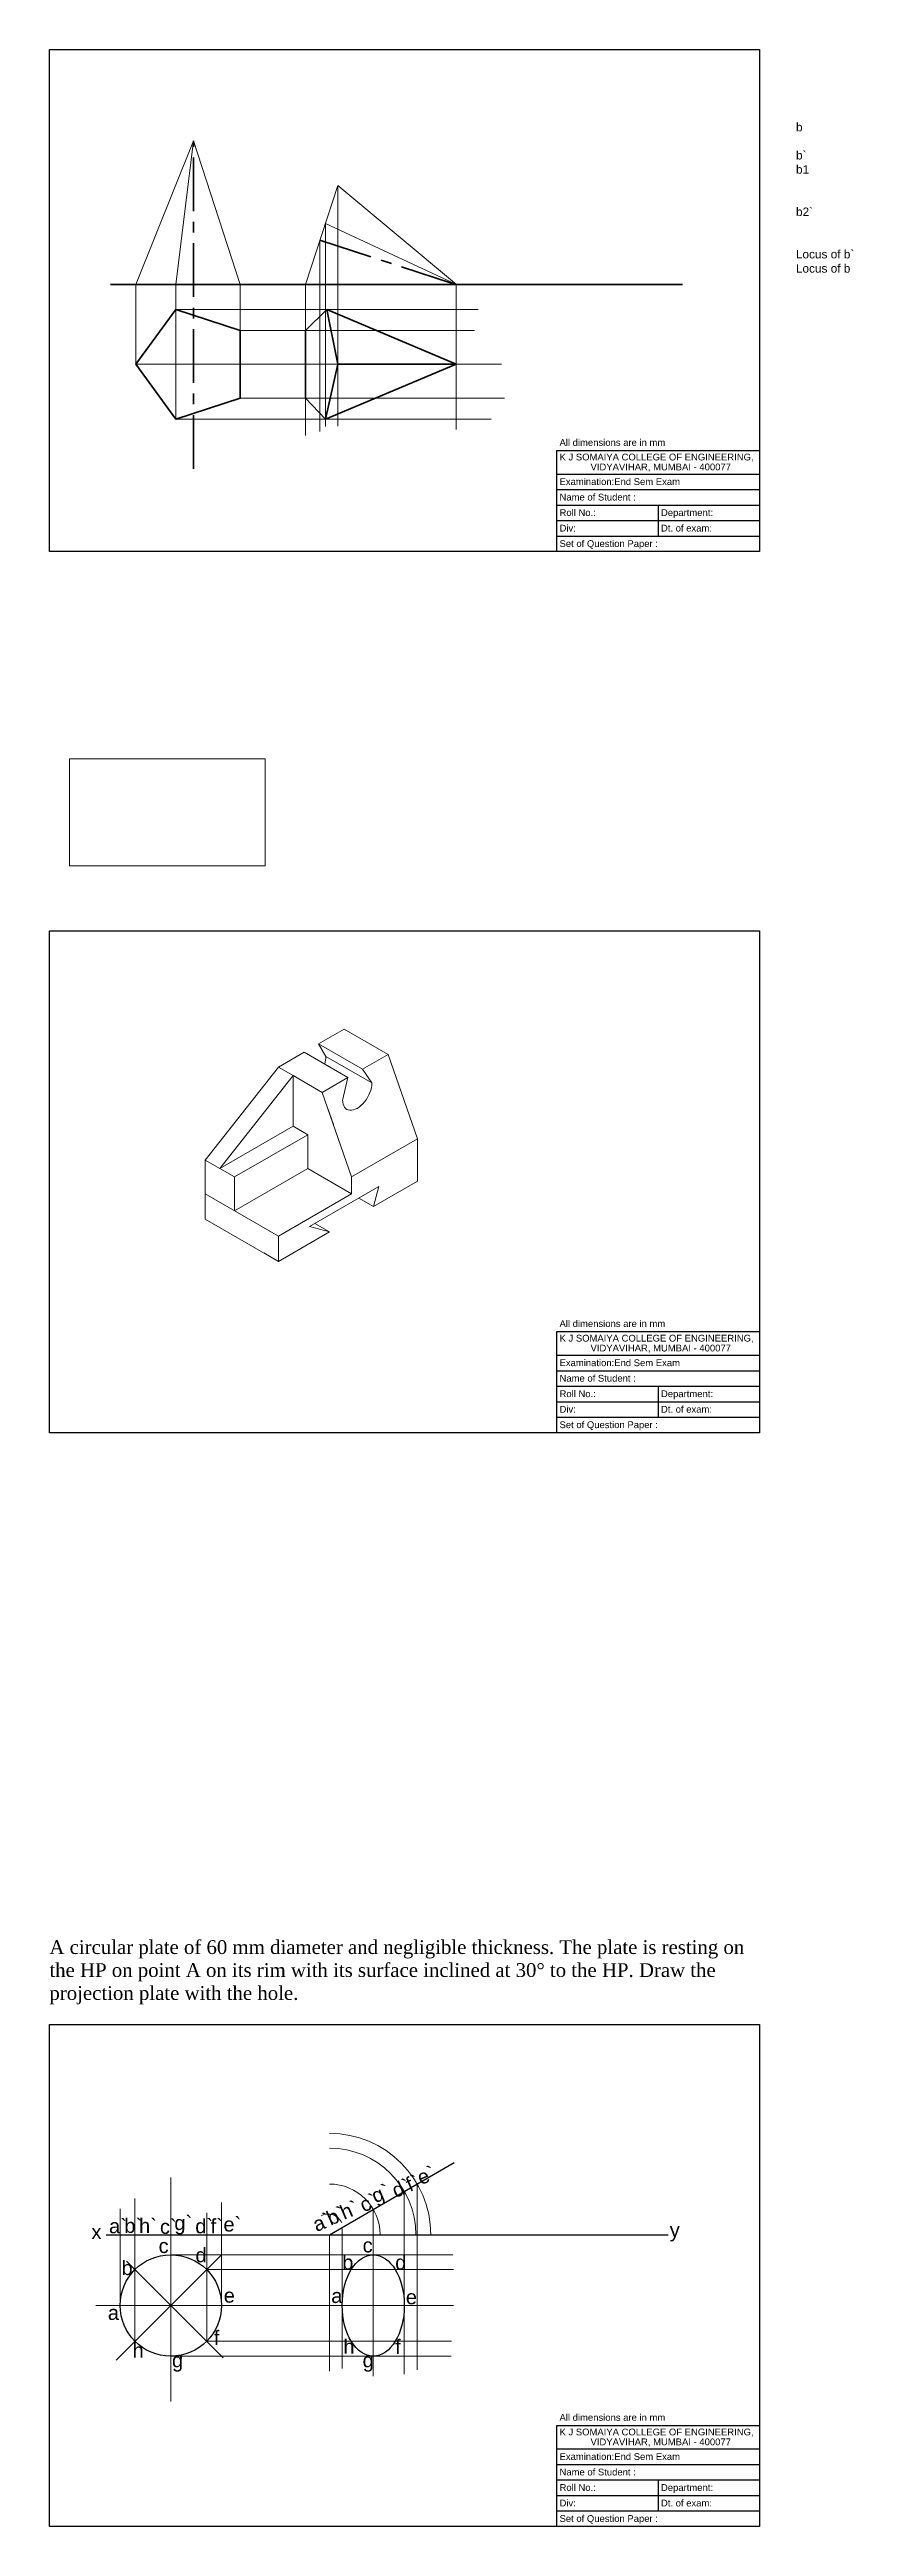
# Model space of a CAD drawing. Header units: millimetres. Extents: x 2669 to 4639, y 1870 to 5119.
# Drawn here: x 2669 to 3144, y 3653 to 5119 of the extents above; entities that cross this region are included whole.
import ezdxf

# ---------------------------------------------------------------- set-up
doc = ezdxf.new("R2010")
doc.units = ezdxf.units.MM
doc.linetypes.add('CENTER', pattern=[50.8, 31.75, -6.35, 6.35, -6.35])
doc.styles.get("Standard").update_dxf_attribs({"font": 'arial.ttf'})
picture_1 = doc.add_image_def('image3.jpg', size_in_pixel=(437, 239))

msp = doc.modelspace()

# ---------------------------------------------------------------- texts
at = {"lineweight": 35}
for s, p in [('b', (3110.266, 5070.198)), ('b`', (3110.266, 5053.532)), ('b1', (3110.266, 5045.178)), ('b2`', (3110.266, 5020.116)), ('Locus of b`', (3110.211, 4995.031)), ('Locus of b', (3110.211, 4986.613))]:
    msp.add_text(s, height=5, dxfattribs=at).set_placement(p)
for s, height, p in [('All dimensions are in mm', 4.00791, (2970.382, 4884.108)), ('K J SOMAIYA COLLEGE OF ENGINEERING, ', 4.00791, (2970.382, 4875.5)), ('VIDYAVIHAR, MUMBAI - 400077', 4.00791, (2988.718, 4869.648)), ('Examination:End Sem Exam ', 4.00791, (2970.382, 4860.951)), ('Name of Student : ', 4.00791, (2970.382, 4851.784)), ('Roll No.: ', 4.0079, (2970.382, 4842.618)), ('Div: ', 4.0079, (2970.382, 4833.451)), ('Department: ', 4.00791, (3030.382, 4842.618)), ('Dt. of exam:', 4.00791, (3030.382, 4833.451)), ('Set of Question Paper : ', 4.00791, (2970.382, 4824.284)), ('All dimensions are in mm', 4.00791, (2970.382, 4362.793)), ('K J SOMAIYA COLLEGE OF ENGINEERING, ', 4.00791, (2970.382, 4354.186)), ('VIDYAVIHAR, MUMBAI - 400077', 4.00791, (2988.718, 4348.334)), ('Examination:End Sem Exam ', 4.00791, (2970.382, 4339.637)), ('Name of Student : ', 4.00791, (2970.382, 4330.47)), ('Roll No.: ', 4.0079, (2970.382, 4321.304)), ('Department: ', 4.00791, (3030.382, 4321.304)), ('Div: ', 4.0079, (2970.382, 4312.137)), ('Dt. of exam:', 4.00791, (3030.382, 4312.137)), ('Set of Question Paper : ', 4.00791, (2970.382, 4302.97)), ('All dimensions are in mm', 4.00791, (2970.382, 3715.662)), ('K J SOMAIYA COLLEGE OF ENGINEERING, ', 4.00791, (2970.382, 3707.054)), ('Examination:End Sem Exam ', 4.00791, (2970.382, 3692.506)), ('VIDYAVIHAR, MUMBAI - 400077', 4.00791, (2988.718, 3701.202)), ('Name of Student : ', 4.00791, (2970.382, 3683.339)), ('Roll No.: ', 4.0079, (2970.382, 3674.172)), ('Div: ', 4.0079, (2970.382, 3665.006)), ('Department: ', 4.00791, (3030.382, 3674.172)), ('Dt. of exam:', 4.00791, (3030.382, 3665.006)), ('Set of Question Paper : ', 4.00791, (2970.382, 3655.839))]:
    msp.add_text(s, height=height).set_placement(p)
at = {"lineweight": 9}
for s, p in [('g`', (2861.44, 3844.258)), ('d`', (2873.545, 3847.43)), ('f`', (2881.84, 3851.057)), ('e`', (2888.417, 3855.015)), ('b`', (2834.915, 3831.016)), ('h`', (2842.908, 3834.45)), ('c`', (2854.493, 3838.858)), ('a`', (2826.691, 3827.266))]:
    msp.add_text(s, height=8.5, rotation=23.337139, dxfattribs=at).set_placement(p)
for s, p in [('x', (2693.483, 3823.239)), ('a`', (2703.9, 3826.641)), ('b`', (2712.937, 3826.827)), ('h`', (2721.636, 3826.813)), ('c`', (2734.02, 3826.271)), ('g`', (2742.537, 3828.477)), ('d`', (2754.909, 3826.595)), ('f`', (2763.962, 3826.639)), ('e`', (2771.568, 3827.667)), ('y', (3035.569, 3824.312)), ('b', (2711.274, 3801.898)), ('c', (2733.217, 3814.93)), ('d', (2755.017, 3809.451)), ('b', (2841.823, 3805.13)), ('c', (2853.918, 3815.289)), ('d', (2873.185, 3805.13)), ('a', (2703.189, 3775.332)), ('e', (2771.755, 3785.567)), ('a', (2835.335, 3785.362)), ('e', (2879.475, 3784.635)), ('f', (2765.919, 3760.585)), ('h', (2717.794, 3753.12)), ('g', (2741.153, 3747.293)), ('h', (2842.519, 3755.332)), ('g', (2853.893, 3747.264)), ('f', (2873.159, 3755.258))]:
    msp.add_text(s, height=8.5, dxfattribs=at).set_placement(p)
at = {"lineweight": 9, "insert": (2668.631, 3999.996), "char_height": 8.5, "attachment_point": 1}
msp.add_mtext_dynamic_manual_height_columns('{\\fTimes New Roman|b0|i0|c0|p18;\\H0.95833x;A circular plate of 60 mm diameter and negligible thickness. The plate is resting on the HP on point A on its rim with its surface inclined at 30° to the HP. Draw the projection plate with the hole. }', width=417.68323, gutter_width=42.5, heights=[0], dxfattribs=at)

# ---------------------------------------------------------------- linework, layer by layer
for p, q in [((2668.704, 5118.602), (3088.704, 5118.602)), ((2668.704, 4821.602), (2668.704, 5118.602)), ((3088.704, 5118.602), (3088.704, 4821.602)), ((2968.704, 4881.425), (3088.704, 4881.425)), ((2968.704, 4821.602), (2968.704, 4881.425)), ((2968.704, 4867.435), (3088.704, 4867.435)), ((3088.704, 4876.602), (3088.704, 4821.602)), ((2968.704, 4858.269), (3088.704, 4858.269)), ((2968.704, 4849.102), (3088.704, 4849.102)), ((2968.704, 4839.935), (3088.704, 4839.935)), ((3028.704, 4849.102), (3028.704, 4830.769)), ((3088.704, 4821.602), (2668.704, 4821.602)), ((2968.704, 4830.769), (3088.704, 4830.769)), ((3088.704, 4821.602), (2968.704, 4821.602)), ((2668.704, 4597.288), (3088.704, 4597.288)), ((2668.704, 4300.288), (2668.704, 4597.288)), ((3088.704, 4597.288), (3088.704, 4300.288)), ((2968.704, 4360.111), (3088.704, 4360.111)), ((2968.704, 4300.288), (2968.704, 4360.111)), ((3088.704, 4355.288), (3088.704, 4300.288)), ((2968.704, 4346.121), (3088.704, 4346.121)), ((2968.704, 4336.954), (3088.704, 4336.954)), ((2968.704, 4327.788), (3088.704, 4327.788)), ((3028.704, 4327.788), (3028.704, 4309.454)), ((2968.704, 4318.621), (3088.704, 4318.621)), ((2968.704, 4309.454), (3088.704, 4309.454)), ((3088.704, 4300.288), (2668.704, 4300.288)), ((3088.704, 4300.288), (2968.704, 4300.288)), ((2668.704, 3950.157), (3088.704, 3950.157)), ((2668.704, 3653.157), (2668.704, 3950.157)), ((3088.704, 3950.157), (3088.704, 3653.157)), ((2968.704, 3712.98), (3088.704, 3712.98)), ((2968.704, 3653.157), (2968.704, 3712.98)), ((3088.704, 3708.157), (3088.704, 3653.157)), ((2968.704, 3698.99), (3088.704, 3698.99)), ((2968.704, 3689.823), (3088.704, 3689.823)), ((2968.704, 3680.657), (3088.704, 3680.657)), ((3028.704, 3680.657), (3028.704, 3662.323)), ((2968.704, 3671.49), (3088.704, 3671.49)), ((3088.704, 3653.157), (2668.704, 3653.157)), ((2968.704, 3662.323), (3088.704, 3662.323)), ((3088.704, 3653.157), (2968.704, 3653.157))]:
    msp.add_line(p, q)
at = {"lineweight": 9}
for p, q in [((2719.844, 4979.594), (2753.87, 5064.594)), ((2743.355, 4979.594), (2753.87, 5064.594)), ((2753.87, 5064.594), (2781.397, 4979.594)), ((2820.14, 4979.594), (2839.161, 5038.136)), ((2839.161, 5038.136), (2909.486, 4979.508)), ((2839.161, 5038.136), (2839.161, 4895.696)), ((2831.896, 5015.775), (2909.486, 4979.508)), ((2831.896, 5015.775), (2831.896, 4895.487)), ((2828.647, 5005.775), (2828.647, 4892.555)), ((2719.844, 4932.373), (2719.844, 4979.594)), ((2743.355, 4900.012), (2743.355, 4979.594)), ((2781.397, 4912.373), (2781.397, 4979.594)), ((2909.486, 4979.508), (2820.14, 4979.594)), ((2820.14, 4979.594), (2820.14, 4890.252)), ((2909.221, 4979.594), (2909.221, 4893.812)), ((2743.355, 4964.734), (2922.249, 4964.734)), ((2781.397, 4952.373), (2920.154, 4952.373)), ((2719.844, 4932.373), (2936.076, 4932.373)), ((2781.397, 4912.373), (2937.752, 4912.373)), ((2743.355, 4900.012), (2930, 4900.012)), ((2827.892, 4530.345), (2843.047, 4539.095)), ((2827.892, 4530.345), (2853.873, 4515.345)), ((2832.222, 4522.845), (2827.892, 4530.345)), ((2843.047, 4539.095), (2869.028, 4524.095)), ((2804.076, 4516.595), (2760.775, 4461.595)), ((2804.076, 4516.595), (2819.232, 4525.345)), ((2804.076, 4516.595), (2819.232, 4525.345)), ((2804.076, 4516.595), (2812.736, 4511.595)), ((2819.232, 4525.345), (2845.212, 4510.345)), ((2859.362, 4507.175), (2832.222, 4522.845)), ((2853.873, 4515.345), (2869.028, 4524.095)), ((2853.873, 4515.345), (2859.362, 4507.175)), ((2869.028, 4524.095), (2886.349, 4474.095)), ((2769.435, 4456.595), (2812.736, 4511.595)), ((2812.736, 4511.595), (2812.736, 4481.595)), ((2812.736, 4511.595), (2830.057, 4501.595)), ((2830.057, 4501.595), (2845.212, 4510.345)), ((2830.057, 4501.595), (2847.378, 4451.595)), ((2845.212, 4510.345), (2842.045, 4496.9)), ((2833.33, 4492.146), (2836.604, 4482.696)), ((2812.736, 4481.595), (2769.435, 4456.595)), ((2778.095, 4451.595), (2821.397, 4476.595)), ((2821.397, 4476.595), (2812.736, 4481.595)), ((2821.397, 4476.595), (2821.397, 4456.595)), ((2847.378, 4451.595), (2886.349, 4474.095)), ((2886.349, 4474.095), (2886.349, 4449.095)), ((2760.775, 4441.595), (2760.775, 4461.595)), ((2760.775, 4461.595), (2778.095, 4451.595)), ((2821.397, 4456.595), (2778.095, 4431.595)), ((2847.378, 4441.595), (2821.397, 4456.595)), ((2804.076, 4416.595), (2760.775, 4441.595)), ((2760.775, 4441.595), (2760.775, 4426.595)), ((2778.095, 4451.595), (2778.095, 4431.595)), ((2804.076, 4416.595), (2847.378, 4441.595)), ((2822.557, 4422.264), (2863.538, 4445.925)), ((2847.378, 4441.595), (2847.378, 4451.595)), ((2860.368, 4434.095), (2886.349, 4449.095)), ((2860.368, 4434.095), (2863.538, 4445.925)), ((2804.076, 4401.595), (2760.775, 4426.595)), ((2860.368, 4434.095), (2851.708, 4439.095)), ((2804.076, 4401.595), (2834.387, 4419.095)), ((2804.076, 4401.595), (2804.076, 4416.595)), ((2804.076, 4401.595), (2804.076, 4411.595)), ((2834.387, 4419.095), (2822.557, 4422.264)), ((2834.387, 4419.095), (2825.727, 4424.095)), ((2804.076, 4401.595), (2795.416, 4406.595)), ((2740.437, 3727.135), (2740.437, 3859.643)), ((2886.175, 3855.746), (2886.175, 3745.8)), ((2710.437, 3783.917), (2710.437, 3841.034)), ((2719.224, 3762.704), (2719.224, 3847.13)), ((2770.437, 3783.917), (2770.437, 3844.884)), ((2860.194, 3840.746), (2860.194, 3742.018)), ((2878.565, 3851.353), (2878.565, 3743.352)), ((2702.137, 3825.746), (2726.007, 3825.746)), ((2761.651, 3762.704), (2761.651, 3838.788)), ((2825.427, 3825.746), (2849.296, 3825.746)), ((2834.214, 3825.746), (2834.214, 3745.132)), ((2841.823, 3830.14), (2841.823, 3746.689)), ((2708.116, 3751.595), (2770.527, 3814.007)), ((2771.497, 3752.858), (2714.172, 3810.182)), ((2740.437, 3813.917), (2907.2, 3813.917)), ((2761.651, 3805.13), (2907.645, 3805.13)), ((2695.994, 3783.917), (2806.434, 3783.917)), ((2770.437, 3783.917), (2907.645, 3783.917)), ((2740.437, 3753.917), (2906.31, 3753.917)), ((2761.651, 3762.704), (2906.532, 3762.704))]:
    msp.add_line(p, q, dxfattribs=at)
at = {"linetype": 'CENTER', "lineweight": 35}
for p, q in [((2753.87, 4870.616), (2753.87, 5064.594)), ((2828.647, 5005.775), (2909.486, 4979.508))]:
    msp.add_line(p, q, dxfattribs=at)
at = {"lineweight": 35}
for p, q in [((2704.734, 4979.594), (3043.109, 4979.594)), ((2832.802, 4964.734), (2820.14, 4952.373)), ((2839.161, 4932.373), (2832.802, 4964.734)), ((2832.802, 4964.734), (2909.221, 4932.373)), ((2820.14, 4952.373), (2820.14, 4912.373)), ((2831.896, 4900.012), (2839.161, 4932.373)), ((2909.221, 4932.373), (2831.896, 4900.012)), ((2839.161, 4932.373), (2909.221, 4932.373)), ((2820.14, 4912.373), (2831.896, 4900.012))]:
    msp.add_line(p, q, dxfattribs=at)
at = {"lineweight": 30}
for p, q in [((2834.214, 3825.746), (2908.123, 3868.418)), ((2702.137, 3825.746), (3034.723, 3825.746))]:
    msp.add_line(p, q, dxfattribs=at)
at = {"lineweight": 35}
msp.add_lwpolyline([(2781.397, 4912.373), (2781.397, 4952.373), (2743.355, 4964.734), (2719.844, 4932.373), (2743.355, 4900.012)], close=True, dxfattribs=at)
at = {"lineweight": 30}
msp.add_circle((2740.437, 3783.917), 30, dxfattribs=at)
at = {"lineweight": 9}
for centre, radius, start, end in [((2834.214, 3825.746), 60, 0, 90), ((2834.214, 3825.746), 51.213, 0, 90), ((2834.214, 3825.746), 30, 0, 90), ((2833.495, 3829.227), 8.787, 23.337139, 118.313156)]:
    msp.add_arc(centre, radius, start, end, dxfattribs=at)
for centre, start_param in [((2823.562, 4517.845), 8.21534876), ((2850.702, 4502.175), 5.49778714)]:
    msp.add_ellipse(centre, major_axis=(-6.124, -10.607), ratio=0.57735027, start_param=start_param, end_param=8.6393798, dxfattribs=at)
at = {"lineweight": 30}
msp.add_ellipse((2860.194, 3783.917), major_axis=(0, 30), ratio=0.61237244, dxfattribs=at)

msp.set_redraw_order([(e.dxf.handle, doc.entitydb.next_handle()) for e in msp.query("TEXT MTEXT ATTDEF DIMENSION ARC_DIMENSION")])  # texts and dimensions are drawn at this point

# ---------------------------------------------------------------- pictures from other files: only their frames are drawn
at = {"lineweight": 9}
image = msp.add_image(picture_1, insert=(2680.543, 4635.732), size_in_units=(115.623, 63.235), dxfattribs=at)
image.dxf.flags = 7

doc.saveas('drawing.dxf')
